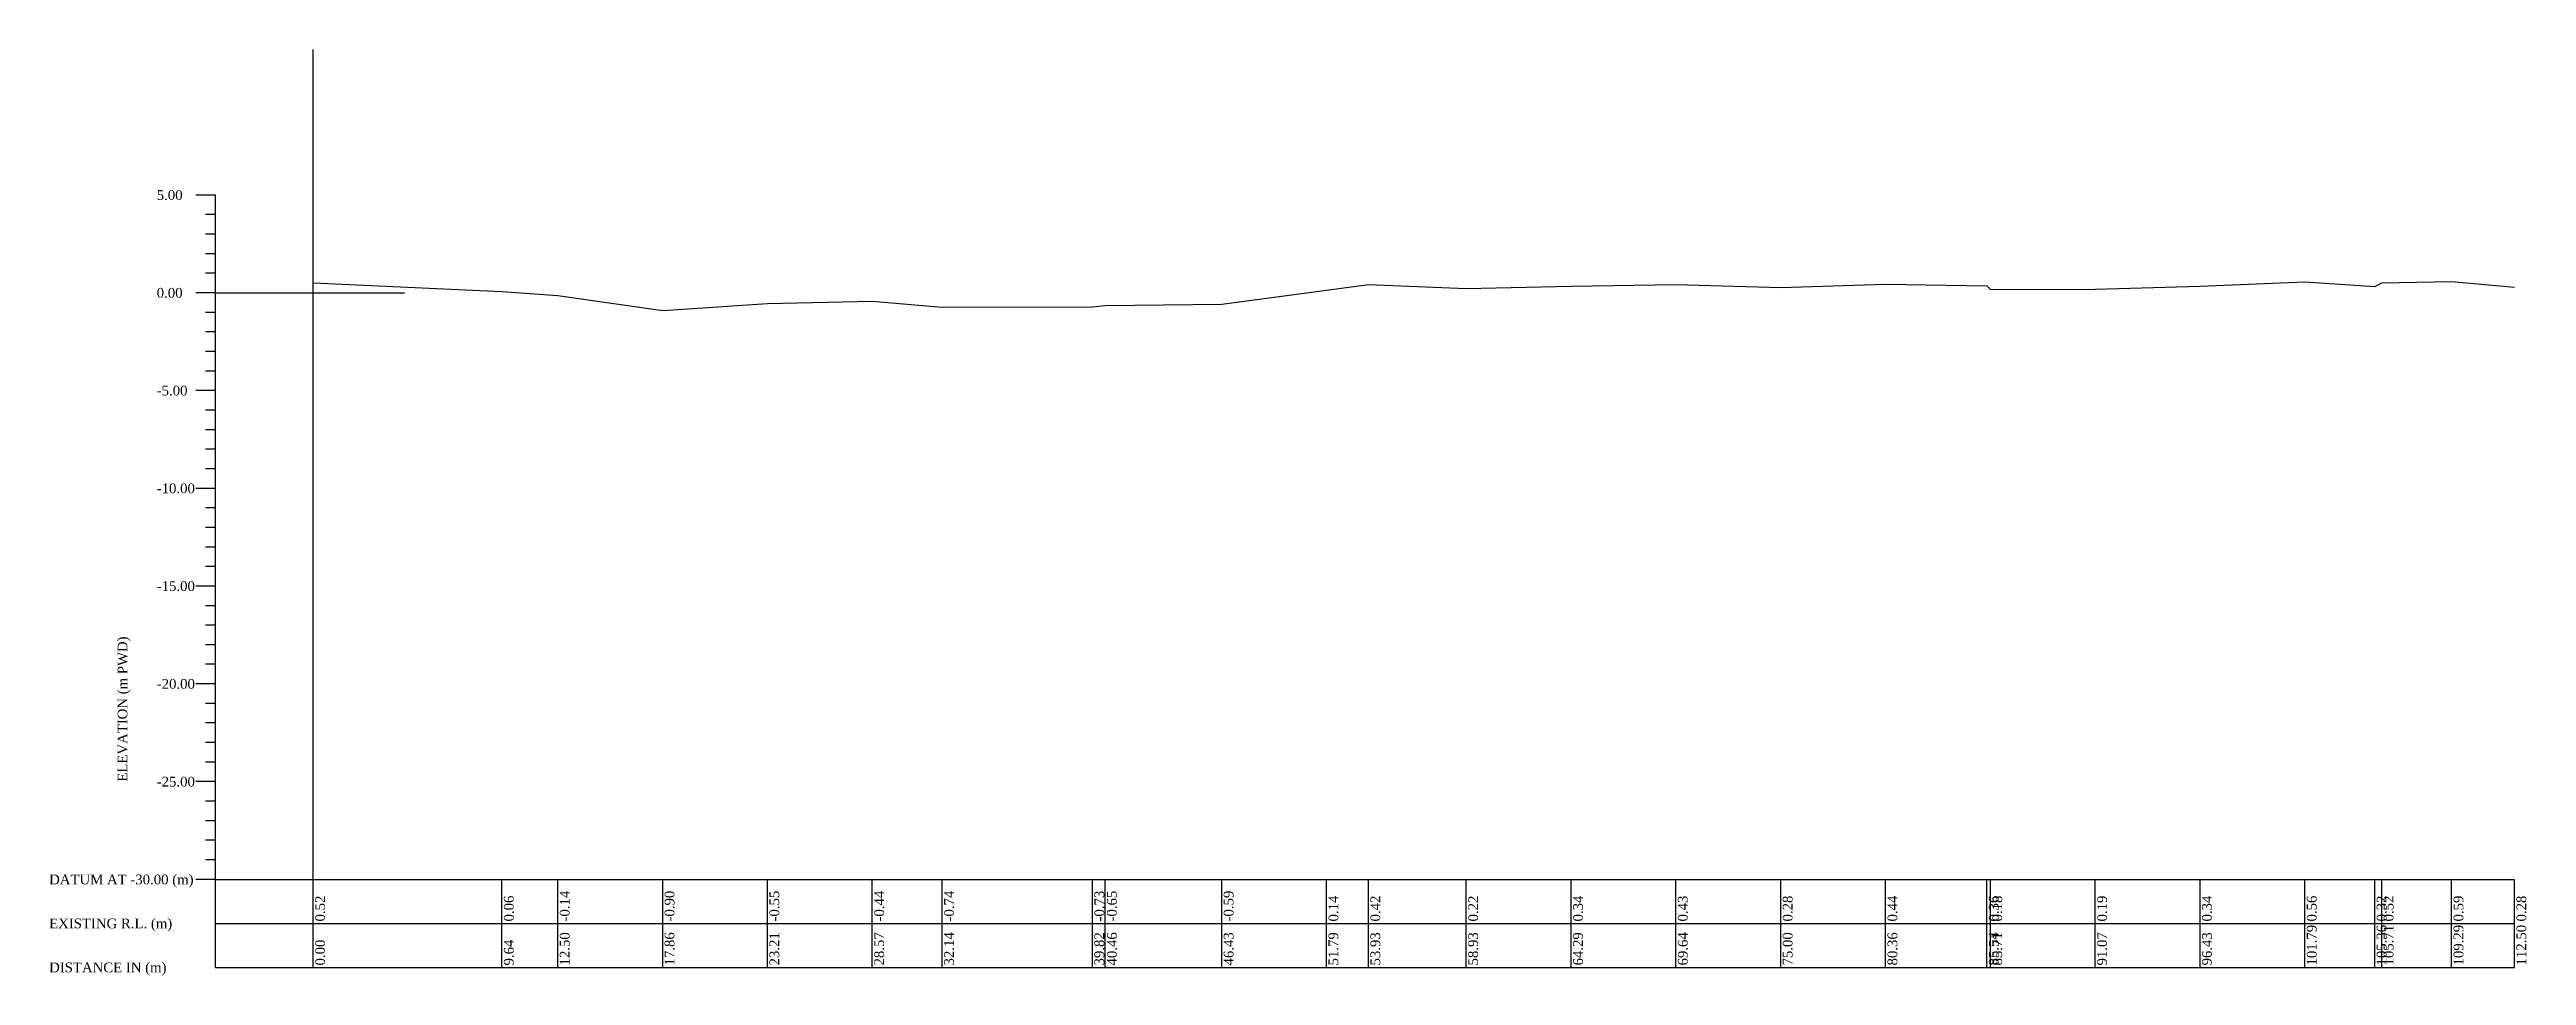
# Model space of a CAD drawing. Header units: metres. Extents: x -148477 to 168932, y -55673 to -2736.
# Drawn here: x 49167.4 to 49294, y -25265.6 to -25218.3 of the extents above; entities that cross this region are included whole.
import ezdxf

# ---------------------------------------------------------------- set-up
doc = ezdxf.new("R2010")
doc.units = ezdxf.units.M
doc.styles.add('liza', font='times.ttf', dxfattribs={"height": 2})

msp = doc.modelspace()

# ---------------------------------------------------------------- texts
at = {"color": 6, "linetype": 'Continuous', "lineweight": -3, "ltscale": 0.5, "char_height": 0.5, "attachment_point": 1, "style": 'liza'}
for s, insert, width in [('5.00', (49172.8415, -25225.4511), 2), ('0.00', (49172.8415, -25230.4511), 2), ('-5.00', (49172.8415, -25235.4511), 2), ('-10.00', (49172.8415, -25240.4511), 2), ('-15.00', (49172.8415, -25245.4511), 2), ('-20.00', (49172.8415, -25250.4511), 2), ('-25.00', (49172.8415, -25255.4511), 2), ('DATUM AT -30.00 (m)', (49167.3415, -25260.4511), 7.5), ('EXISTING R.L. (m)', (49167.3415, -25262.7011), 7.5), ('DISTANCE IN (m)', (49167.3415, -25264.9511), 7.5)]:
    msp.add_mtext(s, dxfattribs=dict(at, insert=insert, width=width))
at = {"color": 6, "linetype": 'Continuous', "lineweight": -3, "ltscale": 0.5, "char_height": 0.5, "attachment_point": 1, "rotation": 90, "style": 'liza'}
for s, insert, width in [('ELEVATION (m PWD)', (49170.8415, -25255.7011), 10), ('0.52', (49180.9415, -25262.8511), 2.15), ('0.06', (49190.5844, -25262.8511), 2.15), ('-0.14', (49193.4415, -25262.8511), 2.15), ('-0.90', (49198.7987, -25262.8511), 2.15), ('-0.55', (49204.1558, -25262.8511), 2.15), ('-0.44', (49209.513, -25262.8511), 2.15), ('-0.74', (49213.0844, -25262.8511), 2.15), ('-0.73', (49220.763, -25262.8511), 2.15), ('-0.65', (49221.4058, -25262.8511), 2.15), ('-0.59', (49227.3701, -25262.8511), 2.15), ('0.14', (49232.7272, -25262.8511), 2.15), ('0.42', (49234.8701, -25262.8511), 2.15), ('0.22', (49239.8701, -25262.8511), 2.15), ('0.34', (49245.2272, -25262.8511), 2.15), ('0.43', (49250.5844, -25262.8511), 2.15), ('0.28', (49255.9415, -25262.8511), 2.15), ('0.44', (49261.2987, -25262.8511), 2.15), ('0.36', (49266.4772, -25262.8511), 2.15), ('0.18', (49266.6558, -25262.8511), 2.15), ('0.19', (49272.013, -25262.8511), 2.15), ('0.34', (49277.3701, -25262.8511), 2.15), ('0.56', (49282.7272, -25262.8511), 2.15), ('0.32', (49286.2987, -25262.8511), 2.15), ('0.52', (49286.6558, -25262.8511), 2.15), ('0.59', (49290.2272, -25262.8511), 2.15), ('0.28', (49293.4415, -25262.8511), 2.15), ('101.79', (49282.7272, -25265.1011), 2.15), ('105.36', (49286.2987, -25265.1011), 2.15), ('105.71', (49286.6558, -25265.1011), 2.15), ('109.29', (49290.2272, -25265.1011), 2.15), ('112.50', (49293.4415, -25265.1011), 2.15), ('0.00', (49180.9415, -25265.1011), 2.15), ('9.64', (49190.5844, -25265.1011), 2.15), ('12.50', (49193.4415, -25265.1011), 2.15), ('17.86', (49198.7987, -25265.1011), 2.15), ('23.21', (49204.1558, -25265.1011), 2.15), ('28.57', (49209.513, -25265.1011), 2.15), ('32.14', (49213.0844, -25265.1011), 2.15), ('39.82', (49220.763, -25265.1011), 2.15), ('40.46', (49221.4058, -25265.1011), 2.15), ('46.43', (49227.3701, -25265.1011), 2.15), ('51.79', (49232.7272, -25265.1011), 2.15), ('53.93', (49234.8701, -25265.1011), 2.15), ('58.93', (49239.8701, -25265.1011), 2.15), ('64.29', (49245.2272, -25265.1011), 2.15), ('69.64', (49250.5844, -25265.1011), 2.15), ('75.00', (49255.9415, -25265.1011), 2.15), ('80.36', (49261.2987, -25265.1011), 2.15), ('85.54', (49266.4772, -25265.1011), 2.15), ('85.71', (49266.6558, -25265.1011), 2.15), ('91.07', (49272.013, -25265.1011), 2.15), ('96.43', (49277.3701, -25265.1011), 2.15)]:
    msp.add_mtext(s, dxfattribs=dict(at, insert=insert, width=width))

# ---------------------------------------------------------------- linework, layer by layer
at = {"color": 6, "linetype": 'Continuous', "lineweight": -3, "ltscale": 0.5}
for p, q in [((49180.8415, -25260.7011), (49180.8415, -25218.2593)), ((49175.8415, -25225.7011), (49174.8415, -25225.7011)), ((49175.8415, -25265.2011), (49175.8415, -25225.7011)), ((49175.8415, -25226.7011), (49175.3415, -25226.7011)), ((49175.8415, -25227.7011), (49175.3415, -25227.7011)), ((49175.8415, -25228.7011), (49175.3415, -25228.7011)), ((49175.8415, -25229.7011), (49175.3415, -25229.7011)), ((49175.8415, -25230.7011), (49174.8415, -25230.7011)), ((49175.8415, -25231.7011), (49175.3415, -25231.7011)), ((49175.8415, -25230.7011), (49185.5033, -25230.7011)), ((49175.8415, -25232.7011), (49175.3415, -25232.7011)), ((49175.8415, -25233.7011), (49175.3415, -25233.7011)), ((49175.8415, -25234.7011), (49175.3415, -25234.7011)), ((49175.8415, -25235.7011), (49174.8415, -25235.7011)), ((49175.8415, -25236.7011), (49175.3415, -25236.7011)), ((49175.8415, -25237.7011), (49175.3415, -25237.7011)), ((49175.8415, -25238.7011), (49175.3415, -25238.7011)), ((49175.8415, -25239.7011), (49175.3415, -25239.7011)), ((49175.8415, -25240.7011), (49174.8415, -25240.7011)), ((49175.8415, -25241.7011), (49175.3415, -25241.7011)), ((49175.8415, -25242.7011), (49175.3415, -25242.7011)), ((49175.8415, -25243.7011), (49175.3415, -25243.7011)), ((49175.8415, -25244.7011), (49175.3415, -25244.7011)), ((49175.8415, -25245.7011), (49174.8415, -25245.7011)), ((49175.8415, -25246.7011), (49175.3415, -25246.7011)), ((49175.8415, -25247.7011), (49175.3415, -25247.7011)), ((49175.8415, -25248.7011), (49175.3415, -25248.7011)), ((49175.8415, -25250.7011), (49174.8415, -25250.7011)), ((49175.8415, -25249.7011), (49175.3415, -25249.7011)), ((49175.8415, -25251.7011), (49175.3415, -25251.7011)), ((49175.8415, -25252.7011), (49175.3415, -25252.7011)), ((49175.8415, -25253.7011), (49175.3415, -25253.7011)), ((49175.8415, -25255.7011), (49174.8415, -25255.7011)), ((49175.8415, -25254.7011), (49175.3415, -25254.7011)), ((49175.8415, -25256.7011), (49175.3415, -25256.7011)), ((49175.8415, -25257.7011), (49175.3415, -25257.7011)), ((49175.8415, -25258.7011), (49175.3415, -25258.7011)), ((49175.8415, -25260.7011), (49174.8415, -25260.7011)), ((49175.8415, -25259.7011), (49175.3415, -25259.7011)), ((49175.8415, -25260.7011), (49293.3415, -25260.7011)), ((49180.8415, -25265.2011), (49180.8415, -25260.7011)), ((49190.4844, -25265.2011), (49190.4844, -25260.7011)), ((49193.3415, -25265.2011), (49193.3415, -25260.7011)), ((49198.6987, -25265.2011), (49198.6987, -25260.7011)), ((49204.0558, -25265.2011), (49204.0558, -25260.7011)), ((49209.413, -25265.2011), (49209.413, -25260.7011)), ((49212.9844, -25265.2011), (49212.9844, -25260.7011)), ((49220.663, -25265.2011), (49220.663, -25260.7011)), ((49221.3058, -25265.2011), (49221.3058, -25260.7011)), ((49227.2701, -25265.2011), (49227.2701, -25260.7011)), ((49232.6272, -25265.2011), (49232.6272, -25260.7011)), ((49234.7701, -25265.2011), (49234.7701, -25260.7011)), ((49239.7701, -25265.2011), (49239.7701, -25260.7011)), ((49245.1272, -25265.2011), (49245.1272, -25260.7011)), ((49250.4844, -25265.2011), (49250.4844, -25260.7011)), ((49255.8415, -25265.2011), (49255.8415, -25260.7011)), ((49261.1987, -25265.2011), (49261.1987, -25260.7011)), ((49266.3772, -25265.2011), (49266.3772, -25260.7011)), ((49266.5558, -25265.2011), (49266.5558, -25260.7011)), ((49271.913, -25265.2011), (49271.913, -25260.7011)), ((49277.2701, -25265.2011), (49277.2701, -25260.7011)), ((49282.6272, -25265.2011), (49282.6272, -25260.7011)), ((49286.1987, -25265.2011), (49286.1987, -25260.7011)), ((49286.5558, -25265.2011), (49286.5558, -25260.7011)), ((49290.1272, -25265.2011), (49290.1272, -25260.7011)), ((49293.3415, -25265.2011), (49293.3415, -25260.7011)), ((49175.8415, -25262.9511), (49293.3415, -25262.9511)), ((49175.8415, -25265.2011), (49293.3415, -25265.2011))]:
    msp.add_line(p, q, dxfattribs=at)
at = {"color": 4, "linetype": 'Continuous', "lineweight": -3, "ltscale": 0.5}
msp.add_lwpolyline([(49180.8415, -25230.1831), (49190.4844, -25230.6371), (49193.3415, -25230.8431), (49198.6987, -25231.6021), (49204.0558, -25231.2541), (49209.413, -25231.1371), (49212.9844, -25231.4411), (49220.663, -25231.4271), (49221.3058, -25231.3471), (49227.2701, -25231.2901), (49232.6272, -25230.5581), (49234.7701, -25230.2791), (49239.7701, -25230.4801), (49245.1272, -25230.3591), (49250.4844, -25230.2741), (49255.8415, -25230.4221), (49261.1987, -25230.2621), (49266.3772, -25230.3371), (49266.5558, -25230.5251), (49271.913, -25230.5131), (49277.2701, -25230.3661), (49282.6272, -25230.1411), (49286.1987, -25230.3831), (49286.5558, -25230.1831), (49290.1272, -25230.1161), (49293.3415, -25230.4161)], dxfattribs=at)

msp.set_redraw_order([(e.dxf.handle, doc.entitydb.next_handle()) for e in msp.query("TEXT MTEXT ATTDEF DIMENSION ARC_DIMENSION")])  # texts and dimensions are drawn at this point

doc.saveas('drawing.dxf')
